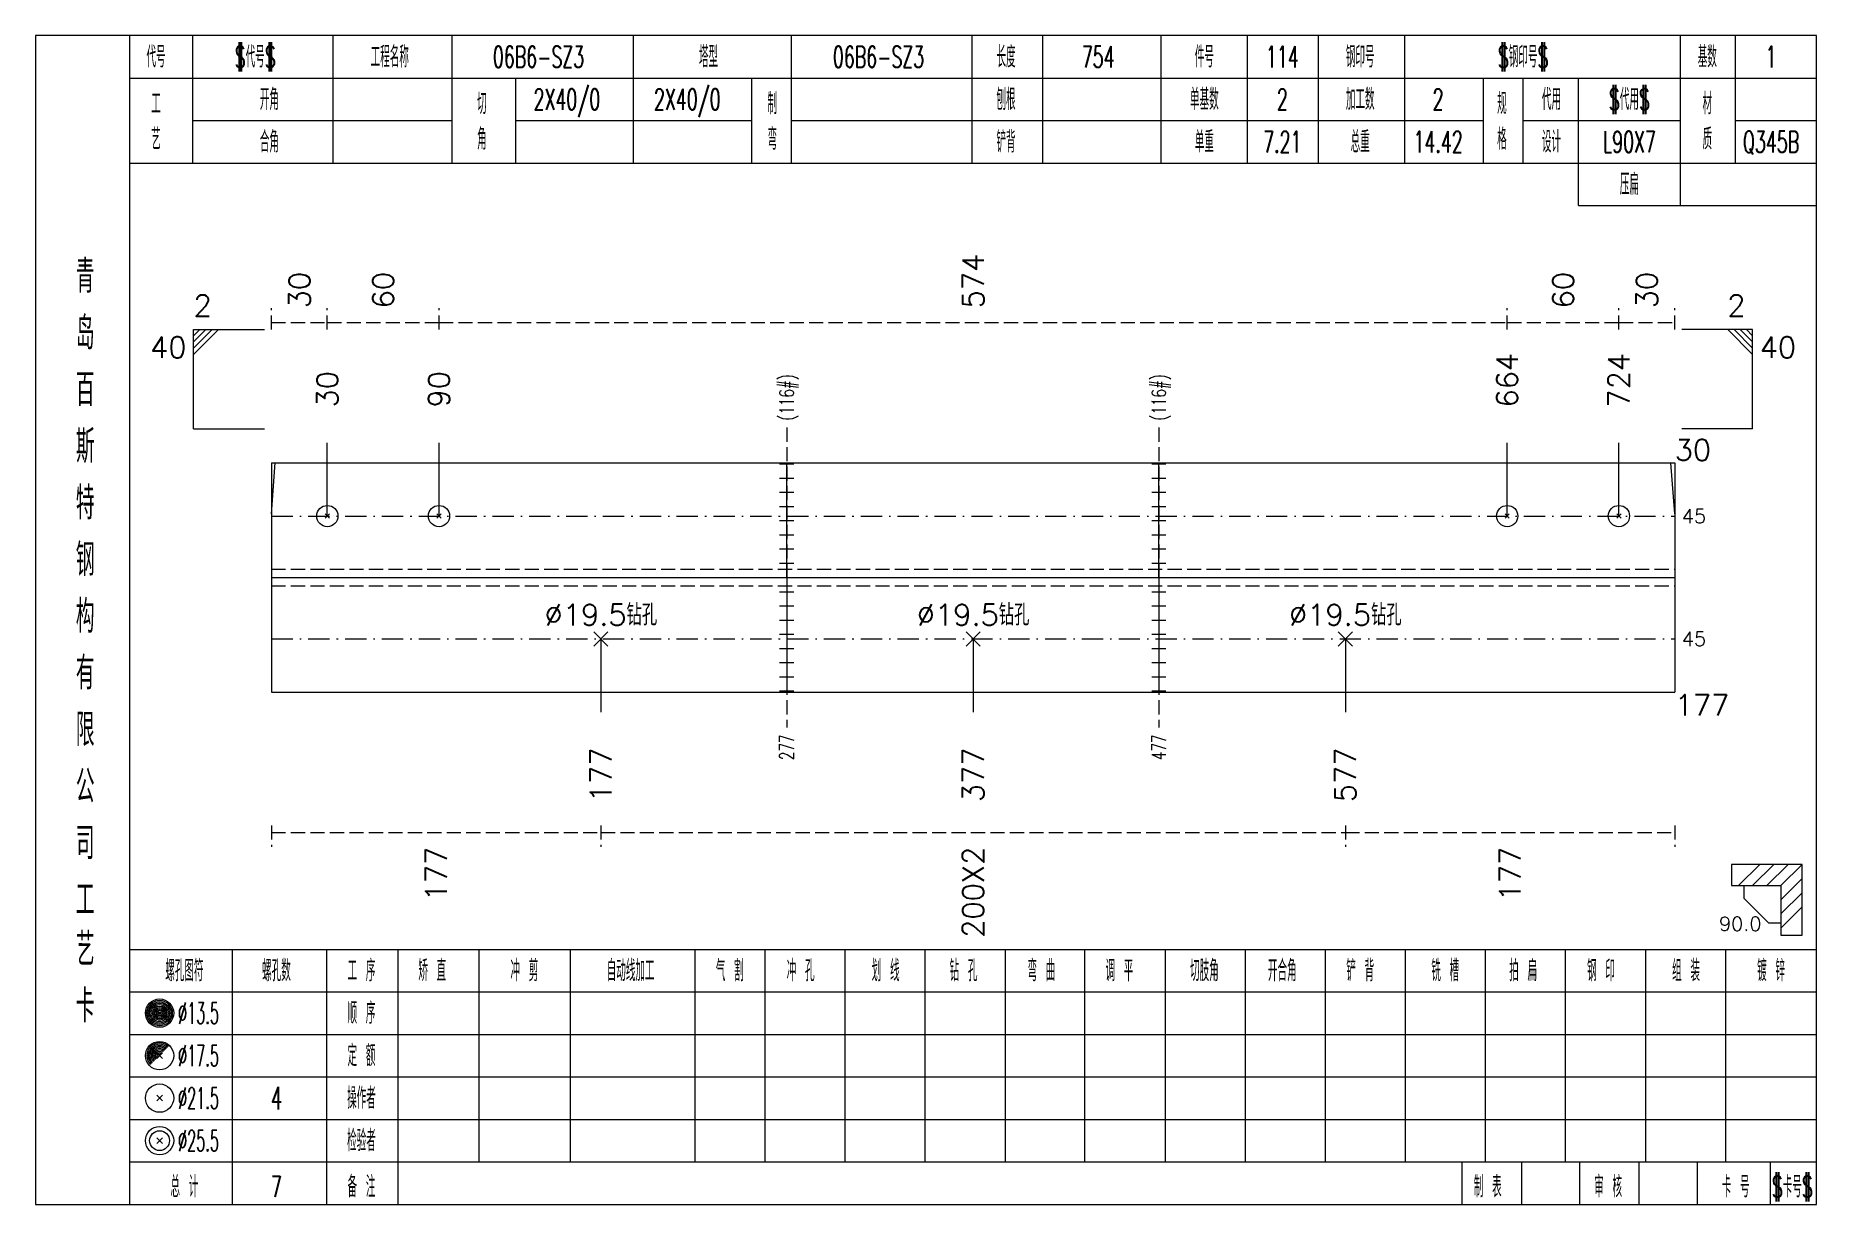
# Model space of a CAD drawing. Extents: x -533 to 8774, y 0 to 7979.
# Drawn here: x 3865.4 to 4116.8, y 7757.8 to 7922.8 of the extents above; entities that cross this region are included whole.
import ezdxf
from ezdxf.enums import TextEntityAlignment as Align

# ---------------------------------------------------------------- set-up
doc = ezdxf.new("R2010")
doc.units = 0
doc.header["$MEASUREMENT"] = 0
doc.linetypes.add('一点画线', pattern=[5.2, 3, -1, 0.2, -1])
doc.linetypes.add('虚线', pattern=[2.75, 2, -0.75])
doc.layers.get('0').update_dxf_attribs({"linetype": 'CONTINUOUS', "lineweight": 25})
for name, color, linetype, lineweight in [('1', 7, 'CONTINUOUS', 25), ('2', 7, 'CONTINUOUS', 25), ('4', 7, 'CONTINUOUS', 25), ('5', 7, 'CONTINUOUS', 25)]:
    doc.layers.add(name, color=color, linetype=linetype, lineweight=lineweight)
doc.styles.get("Standard").update_dxf_attribs({"font": 'simplex.shx', "width": 0.7, "height": 3, "bigfont": 'gbhzfs.shx'})

msp = doc.modelspace()

# ---------------------------------------------------------------- texts
at = {"color": 8, "linetype": 'Continuous', "lineweight": 9}
for s, p in [('574', (3997.75, 7884.27)), ('30', (3902.64, 7884.27)), ('60', (3914.46, 7884.27)), ('60', (4081.04, 7884.27)), ('30', (4092.86, 7884.27))]:
    msp.add_text(s, height=3, rotation=90, dxfattribs=at).set_placement(p, align=Align.MIDDLE_LEFT)
at = {"color": 7, "linetype": 'Continuous', "lineweight": 13}
msp.add_text('2', height=3, dxfattribs=at).set_placement((3887.7, 7882.27), align=Align.BOTTOM_LEFT)
msp.add_text('2', height=3, dxfattribs=at).set_placement((4106.8, 7882.27), align=Align.BOTTOM_RIGHT)
msp.add_text('40', height=3, dxfattribs=at).set_placement((3886.7, 7880.27), align=Align.TOP_RIGHT)
msp.add_text('40', height=3, dxfattribs=at).set_placement((4108.8, 7880.27), align=Align.TOP_LEFT)
for s, p in [('664', (4073.15, 7870.27)), ('724', (4088.92, 7870.27)), ('30', (3906.58, 7870.27)), ('90', (3922.35, 7870.27))]:
    msp.add_text(s, height=3, rotation=90, dxfattribs=at).set_placement(p, align=Align.MIDDLE_LEFT)
for s, height, p in [('30', 3, (4096.8, 7864.27)), ('45', 2, (4097.8, 7854.94)), ('45', 2, (4097.8, 7837.6))]:
    msp.add_text(s, height=height, dxfattribs=at).set_placement(p, align=Align.MIDDLE_LEFT)
at = {"color": 8, "linetype": 'Continuous', "lineweight": 9}
for s, p in [('177', (3921.95, 7808.27)), ('200X2', (3997.75, 7808.27)), ('177', (4073.55, 7808.27))]:
    msp.add_text(s, height=3, rotation=90, dxfattribs=at).set_placement(p, align=Align.MIDDLE_RIGHT)
at = {"layer": '1', "color": 7, "linetype": 'Continuous', "lineweight": 13}
for p in [(3945.2, 7838.6), (3997.75, 7838.6), (4050.3, 7838.6)]:
    msp.add_text('%%c19.5钻孔', height=3, dxfattribs=at).set_placement(p, align=Align.BOTTOM_CENTER)
msp.add_text('177', height=3, dxfattribs=at).set_placement((4096.8, 7828.27), align=Align.MIDDLE_LEFT)
for s, p in [('177', (3945.2, 7822.27)), ('377', (3997.75, 7822.27)), ('577', (4050.3, 7822.27))]:
    msp.add_text(s, height=3, rotation=90, dxfattribs=at).set_placement(p, align=Align.MIDDLE_RIGHT)
at = {"layer": '2', "color": 7, "linetype": 'Continuous', "lineweight": 13, "width": 0.7}
for p in [(3971.43, 7868.44), (4023.98, 7868.44)]:
    msp.add_text('(116#)', height=2, rotation=90, dxfattribs=at).set_placement(p, align=Align.MIDDLE_LEFT)
for s, p in [('277', (3971.43, 7824.1)), ('477', (4023.98, 7824.1))]:
    msp.add_text(s, height=2, rotation=90, dxfattribs=at).set_placement(p, align=Align.MIDDLE_RIGHT)
at = {"layer": '2', "color": 7, "linetype": 'Continuous', "lineweight": 13}
msp.add_text('90.0', height=2, dxfattribs=at).set_placement((4109.05, 7795.77), align=Align.BOTTOM_RIGHT)
at = {"layer": '4', "color": 1, "linetype": 'Continuous', "lineweight": 13}
for s, height, width, p in [('$代号$', 3, 0.6, (3896.4, 7919.77)), ('$钢印号$', 3, 0.6, (4075.4, 7919.77)), ('代号', 3, 0.6, (3882.4, 7919.77)), ('工程名称', 3, 0.6, (3915.4, 7919.77)), ('06B6-SZ3', 3, 0.6, (3936.4, 7919.77)), ('塔型', 3, 0.6, (3960.4, 7919.77)), ('06B6-SZ3', 3, 0.6, (3984.4, 7919.77)), ('长度', 3, 0.6, (4002.4, 7919.77)), ('754', 3, 0.6, (4015.4, 7919.77)), ('件号', 3, 0.6, (4030.4, 7919.77)), ('114', 3, 0.6, (4041.4, 7919.77)), ('钢印号', 3, 0.6, (4052.4, 7919.77)), ('基数', 3, 0.6, (4101.4, 7919.77)), ('1', 3, 0.6, (4110.4, 7919.77)), ('工', 3, 0.6, (3882.4, 7913.17)), ('开角', 3, 0.6, (3898.4, 7913.77)), ('切', 3, 0.6, (3928.4, 7913.17)), ('2X40/0', 3, 0.6, (3940.4, 7913.77)), ('2X40/0', 3, 0.6, (3957.4, 7913.77)), ('制', 3, 0.6, (3969.4, 7913.17)), ('刨根', 3, 0.6, (4002.4, 7913.77)), ('单基数', 3, 0.6, (4030.4, 7913.77)), ('2', 3, 0.6, (4041.4, 7913.77)), ('加工数', 3, 0.6, (4052.4, 7913.77)), ('2', 3, 0.6, (4063.4, 7913.77)), ('规', 3, 0.6, (4072.4, 7913.17)), ('代用', 3, 0.6, (4079.4, 7913.77)), ('$代用$', 3, 0.6, (4090.4, 7913.77)), ('材', 3, 0.6, (4101.4, 7913.17)), ('艺', 3, 0.6, (3882.4, 7908.17)), ('合角', 3, 0.6, (3898.4, 7907.77)), ('角', 3, 0.6, (3928.4, 7908.17)), ('弯', 3, 0.6, (3969.4, 7908.17)), ('铲背', 3, 0.6, (4002.4, 7907.77)), ('单重', 3, 0.6, (4030.4, 7907.77)), ('7.21', 3, 0.6, (4041.4, 7907.77)), ('总重', 3, 0.6, (4052.4, 7907.77)), ('14.42', 3, 0.6, (4063.4, 7907.77)), ('格', 3, 0.6, (4072.4, 7908.17)), ('设计', 3, 0.6, (4079.4, 7907.77)), ('L90X7', 3, 0.6, (4090.4, 7907.77)), ('质', 3, 0.6, (4101.4, 7908.17)), ('Q345B', 3, 0.6, (4110.4, 7907.77)), ('压扁', 3, 0.6, (4090.4, 7901.77)), ('青', 4.6, 0.8, (3872.4, 7888.77)), ('岛', 4.6, 0.8, (3872.4, 7880.77)), ('百', 4.6, 0.8, (3872.4, 7872.77)), ('斯', 4.6, 0.8, (3872.4, 7864.77)), ('特', 4.6, 0.8, (3872.4, 7856.77)), ('钢', 4.6, 0.8, (3872.4, 7848.77)), ('构', 4.6, 0.8, (3872.4, 7840.77)), ('有', 4.6, 0.8, (3872.4, 7832.77)), ('限', 4.6, 0.8, (3872.4, 7824.77)), ('公', 4.6, 0.8, (3872.4, 7816.77)), ('司', 4.6, 0.8, (3872.4, 7808.77)), ('工', 4.6, 0.8, (3872.4, 7800.77)), ('艺', 4.6, 0.8, (3872.4, 7793.77)), ('螺孔图符', 3, 0.6, (3886.4, 7790.77)), ('螺孔数', 3, 0.6, (3899.4, 7790.77)), ('工 序', 3, 0.6, (3911.4, 7790.77)), ('矫 直', 3, 0.6, (3921.4, 7790.77)), ('冲 剪', 3, 0.6, (3934.4, 7790.77)), ('自动线加工', 3, 0.6, (3949.4, 7790.77)), ('气 割', 3, 0.6, (3963.4, 7790.77)), ('冲 孔', 3, 0.6, (3973.4, 7790.77)), ('划 线', 3, 0.6, (3985.4, 7790.77)), ('钻 孔', 3, 0.6, (3996.4, 7790.77)), ('弯 曲', 3, 0.6, (4007.4, 7790.77)), ('调 平', 3, 0.6, (4018.4, 7790.77)), ('切肢角', 3, 0.6, (4030.4, 7790.77)), ('开合角', 3, 0.6, (4041.4, 7790.77)), ('铲 背', 3, 0.6, (4052.4, 7790.77)), ('铣 槽', 3, 0.6, (4064.4, 7790.77)), ('拍 扁', 3, 0.6, (4075.4, 7790.77)), ('钢 印', 3, 0.6, (4086.4, 7790.77)), ('组 装', 3, 0.6, (4098.4, 7790.77)), ('镀 锌', 3, 0.6, (4110.4, 7790.77)), ('卡', 4.6, 0.8, (3872.4, 7785.77)), ('%%C13.5', 3, 0.5, (3888.4, 7784.77)), ('顺 序', 3, 0.6, (3911.4, 7784.77)), ('%%C17.5', 3, 0.5, (3888.4, 7778.77)), ('定 额', 3, 0.6, (3911.4, 7778.77)), ('%%C21.5', 3, 0.5, (3888.4, 7772.77)), ('4', 3.2, 0.6, (3899.4, 7772.77)), ('操作者', 3, 0.6, (3911.4, 7772.77)), ('%%C25.5', 3, 0.5, (3888.4, 7766.77)), ('检验者', 3, 0.6, (3911.4, 7766.77)), ('总 计', 3, 0.6, (3886.4, 7760.27)), ('7', 3, 0.6, (3899.4, 7760.27)), ('备 注', 3, 0.6, (3911.4, 7760.27)), ('制 表', 3, 0.6, (4070.4, 7760.27)), ('审 核', 3, 0.6, (4087.4, 7760.27)), ('卡 号', 3, 0.6, (4105.4, 7760.27)), ('$卡号$', 3, 0.6, (4113.4, 7760.27))]:
    msp.add_text(s, height=height, dxfattribs=dict(at, width=width)).set_placement(p, align=Align.MIDDLE_CENTER)

# ---------------------------------------------------------------- blocks, each defined once
blk = doc.blocks.new('孔21.5')
at = {"layer": '5', "color": 7, "linetype": 'Continuous', "lineweight": 13}
for p, q in [((-0.2, -0.2), (0.2, 0.2)), ((0.2, -0.2), (-0.2, 0.2))]:
    blk.add_line(p, q, dxfattribs=at)
blk.add_circle((0, 0), 1, dxfattribs=at)

# ---------------------------------------------------------------- linework, layer by layer
at = {"color": 8, "linetype": '虚线', "lineweight": 9}
for p, q in [((3898.7, 7881.27), (3898.7, 7884.27)), ((3906.58, 7881.27), (3906.58, 7884.27)), ((3906.58, 7881.27), (3906.58, 7884.27)), ((3922.35, 7881.27), (3922.35, 7884.27)), ((3922.35, 7881.27), (3922.35, 7884.27)), ((4073.15, 7881.27), (4073.15, 7884.27)), ((4073.15, 7881.27), (4073.15, 7884.27)), ((4088.92, 7881.27), (4088.92, 7884.27)), ((4088.92, 7881.27), (4088.92, 7884.27)), ((4096.8, 7881.27), (4096.8, 7884.27)), ((3898.7, 7882.27), (3906.58, 7882.27)), ((3906.58, 7882.27), (3922.35, 7882.27)), ((3922.35, 7882.27), (4073.15, 7882.27)), ((4073.15, 7882.27), (4088.92, 7882.27)), ((4088.92, 7882.27), (4096.8, 7882.27)), ((3898.7, 7811.27), (3898.7, 7808.27)), ((3945.2, 7811.27), (3945.2, 7808.27)), ((3945.2, 7811.27), (3945.2, 7808.27)), ((4050.3, 7811.27), (4050.3, 7808.27)), ((4050.3, 7811.27), (4050.3, 7808.27)), ((4096.8, 7811.27), (4096.8, 7808.27)), ((3898.7, 7810.27), (3945.2, 7810.27)), ((3945.2, 7810.27), (4050.3, 7810.27)), ((4050.3, 7810.27), (4096.8, 7810.27))]:
    msp.add_line(p, q, dxfattribs=at)
at = {"color": 7, "linetype": 'Continuous', "lineweight": 13}
for p, q in [((3887.7, 7881.27), (3897.7, 7881.27)), ((3887.7, 7867.27), (3887.7, 7881.27)), ((3888.58, 7881.27), (3887.7, 7880.4)), ((3889.45, 7881.27), (3887.7, 7879.52)), ((3890.33, 7881.27), (3887.7, 7878.65)), ((3891.2, 7881.27), (3887.7, 7877.77)), ((4107.8, 7881.27), (4097.8, 7881.27)), ((4104.3, 7881.27), (4107.8, 7877.77)), ((4105.18, 7881.27), (4107.8, 7878.65)), ((4106.05, 7881.27), (4107.8, 7879.52)), ((4106.93, 7881.27), (4107.8, 7880.4)), ((4107.8, 7867.27), (4107.8, 7881.27)), ((3887.7, 7867.27), (3897.7, 7867.27)), ((4107.8, 7867.27), (4097.8, 7867.27)), ((3906.58, 7854.94), (3906.58, 7865.27)), ((3922.35, 7854.94), (3922.35, 7865.27)), ((4073.15, 7854.94), (4073.15, 7865.27)), ((4088.92, 7854.94), (4088.92, 7865.27)), ((3898.7, 7855.25), (3899.23, 7862.44)), ((4096.8, 7855.25), (4096.27, 7862.44)), ((3945.2, 7837.6), (3945.2, 7827.27)), ((3997.75, 7837.6), (3997.75, 7827.27)), ((4050.3, 7837.6), (4050.3, 7827.27))]:
    msp.add_line(p, q, dxfattribs=at)
at = {"color": 7, "linetype": 'Continuous', "lineweight": 18}
for p, q in [((3898.7, 7862.44), (3898.7, 7830.1)), ((3898.7, 7862.44), (4096.8, 7862.44)), ((4096.8, 7862.44), (4096.8, 7830.1)), ((3898.7, 7846.27), (4096.8, 7846.27))]:
    msp.add_line(p, q, dxfattribs=at)
at = {"color": 3, "linetype": '一点画线', "lineweight": 13}
for p, q in [((3898.7, 7854.94), (4096.8, 7854.94)), ((3898.7, 7837.6), (4096.8, 7837.6))]:
    msp.add_line(p, q, dxfattribs=at)
at = {"color": 1, "linetype": '虚线', "lineweight": 18}
for p, q in [((3898.7, 7847.44), (4096.8, 7847.44)), ((3898.7, 7845.1), (4096.8, 7845.1))]:
    msp.add_line(p, q, dxfattribs=at)
at = {"layer": '1', "color": 7, "linetype": 'Continuous', "lineweight": 13}
for p, q in [((3944.2, 7836.6), (3946.2, 7838.6)), ((3944.2, 7838.6), (3946.2, 7836.6)), ((3996.75, 7836.6), (3998.75, 7838.6)), ((3996.75, 7838.6), (3998.75, 7836.6)), ((4049.3, 7836.6), (4051.3, 7838.6)), ((4049.3, 7838.6), (4051.3, 7836.6))]:
    msp.add_line(p, q, dxfattribs=at)
at = {"layer": '1', "color": 7, "linetype": 'Continuous', "lineweight": 18}
msp.add_line((3898.7, 7830.1), (4096.8, 7830.1), dxfattribs=at)
at = {"layer": '2', "color": 216, "linetype": '虚线', "lineweight": 13}
for p, q in [((3971.43, 7867.44), (3971.43, 7825.1)), ((4023.98, 7867.44), (4023.98, 7825.1))]:
    msp.add_line(p, q, dxfattribs=at)
at = {"layer": '2', "color": 7, "linetype": 'Continuous', "lineweight": 13}
for p, q in [((3972.43, 7862.27), (3970.43, 7862.27)), ((3971.43, 7846.27), (3971.43, 7862.44)), ((4024.98, 7862.27), (4022.98, 7862.27)), ((4023.98, 7846.27), (4023.98, 7862.44)), ((3972.43, 7860.27), (3970.43, 7860.27)), ((4024.98, 7860.27), (4022.98, 7860.27)), ((3972.43, 7858.27), (3970.43, 7858.27)), ((3972.43, 7856.27), (3970.43, 7856.27)), ((4024.98, 7858.27), (4022.98, 7858.27)), ((4024.98, 7856.27), (4022.98, 7856.27)), ((3972.43, 7854.27), (3970.43, 7854.27)), ((4024.98, 7854.27), (4022.98, 7854.27)), ((3972.43, 7852.27), (3970.43, 7852.27)), ((4024.98, 7852.27), (4022.98, 7852.27)), ((3972.43, 7850.27), (3970.43, 7850.27)), ((4024.98, 7850.27), (4022.98, 7850.27)), ((3972.43, 7848.27), (3970.43, 7848.27)), ((3971.43, 7846.27), (3971.43, 7830.1)), ((4024.98, 7848.27), (4022.98, 7848.27)), ((4023.98, 7846.27), (4023.98, 7830.1)), ((3970.43, 7844.27), (3972.43, 7844.27)), ((4022.98, 7844.27), (4024.98, 7844.27)), ((3970.43, 7842.27), (3972.43, 7842.27)), ((4022.98, 7842.27), (4024.98, 7842.27)), ((3970.43, 7840.27), (3972.43, 7840.27)), ((4022.98, 7840.27), (4024.98, 7840.27)), ((3970.43, 7838.27), (3972.43, 7838.27)), ((3970.43, 7836.27), (3972.43, 7836.27)), ((4022.98, 7838.27), (4024.98, 7838.27)), ((4022.98, 7836.27), (4024.98, 7836.27)), ((3970.43, 7834.27), (3972.43, 7834.27)), ((4022.98, 7834.27), (4024.98, 7834.27)), ((3970.43, 7832.27), (3972.43, 7832.27)), ((4022.98, 7832.27), (4024.98, 7832.27)), ((3970.43, 7830.27), (3972.43, 7830.27)), ((4022.98, 7830.27), (4024.98, 7830.27)), ((4114.8, 7805.77), (4104.8, 7805.77)), ((4104.8, 7805.77), (4104.8, 7802.77)), ((4105.8, 7802.77), (4108.8, 7805.77)), ((4107.8, 7802.77), (4110.8, 7805.77)), ((4109.8, 7802.77), (4112.8, 7805.77)), ((4111.8, 7802.77), (4114.8, 7805.77)), ((4111.8, 7800.77), (4114.8, 7803.77)), ((4114.8, 7795.77), (4114.8, 7805.77)), ((4104.8, 7802.77), (4111.8, 7802.77)), ((4106.55, 7802.77), (4106.55, 7801.02)), ((4110.05, 7797.52), (4106.55, 7801.02)), ((4111.8, 7802.77), (4111.8, 7795.77)), ((4111.8, 7798.77), (4114.8, 7801.77)), ((4111.8, 7796.77), (4114.8, 7799.77)), ((4110.05, 7797.52), (4111.8, 7797.52)), ((4111.8, 7795.77), (4114.8, 7795.77))]:
    msp.add_line(p, q, dxfattribs=at)
at = {"layer": '4', "color": 1, "linetype": 'Continuous', "lineweight": 18}
for p, q in [((3878.7, 7757.77), (3878.7, 7922.77)), ((3887.6, 7904.77), (3887.6, 7922.77)), ((3907.4, 7904.77), (3907.4, 7922.77)), ((3924.2, 7904.77), (3924.2, 7922.77)), ((3949.8, 7904.77), (3949.8, 7922.77)), ((3972.1, 7904.77), (3972.1, 7922.77)), ((3997.6, 7904.77), (3997.6, 7922.77)), ((4007.6, 7904.77), (4007.6, 7922.77)), ((4024.3, 7904.77), (4024.3, 7922.77)), ((4036.5, 7904.77), (4036.5, 7922.77)), ((4046.5, 7904.77), (4046.5, 7922.77)), ((4058.7, 7904.77), (4058.7, 7922.77)), ((4097.6, 7898.77), (4097.6, 7922.77)), ((4105.4, 7904.77), (4105.4, 7922.77)), ((3878.7, 7916.77), (4116.8, 7916.77)), ((3933.2, 7904.77), (3933.2, 7916.77)), ((3966.5, 7904.77), (3966.5, 7916.77)), ((4069.8, 7904.77), (4069.8, 7916.77)), ((4075.4, 7904.77), (4075.4, 7916.77)), ((4083.2, 7898.77), (4083.2, 7916.77)), ((3887.6, 7910.77), (3924.2, 7910.77)), ((3933.2, 7910.77), (3966.5, 7910.77)), ((3972.1, 7910.77), (4069.8, 7910.77)), ((4075.4, 7910.77), (4097.6, 7910.77)), ((4105.4, 7910.77), (4116.8, 7910.77)), ((3878.7, 7904.77), (4116.8, 7904.77)), ((4083.2, 7898.77), (4116.8, 7898.77)), ((3878.7, 7793.77), (4116.8, 7793.77)), ((3893.2, 7757.77), (3893.2, 7793.77)), ((3906.5, 7757.77), (3906.5, 7793.77)), ((3916.6, 7757.77), (3916.6, 7793.77)), ((3928, 7763.77), (3928, 7793.77)), ((3940.9, 7763.77), (3940.9, 7793.77)), ((3958.5, 7763.77), (3958.5, 7793.77)), ((3968.4, 7763.77), (3968.4, 7793.77)), ((3979.7, 7763.77), (3979.7, 7793.77)), ((3991, 7763.77), (3991, 7793.77)), ((4002.3, 7763.77), (4002.3, 7793.77)), ((4013.5, 7763.77), (4013.5, 7793.77)), ((4024.9, 7763.77), (4024.9, 7793.77)), ((4036.2, 7763.77), (4036.2, 7793.77)), ((4047.5, 7763.77), (4047.5, 7793.77)), ((4058.8, 7763.77), (4058.8, 7793.77)), ((4070.1, 7763.77), (4070.1, 7793.77)), ((4081.4, 7763.77), (4081.4, 7793.77)), ((4092.7, 7763.77), (4092.7, 7793.77)), ((4104, 7763.77), (4104, 7793.77)), ((3878.7, 7787.77), (4116.8, 7787.77)), ((3878.7, 7781.77), (4116.8, 7781.77)), ((3878.7, 7775.77), (4116.8, 7775.77)), ((3878.7, 7769.77), (4116.8, 7769.77)), ((3878.7, 7763.77), (4116.8, 7763.77)), ((4066.8, 7757.77), (4066.8, 7763.77)), ((4075.2, 7757.77), (4075.2, 7763.77)), ((4083.4, 7757.77), (4083.4, 7763.77)), ((4091.8, 7757.77), (4091.8, 7763.77)), ((4100, 7757.77), (4100, 7763.77)), ((4110.3, 7757.77), (4110.3, 7763.77))]:
    msp.add_line(p, q, dxfattribs=at)
at = {"layer": '4', "color": 7, "linetype": 'Continuous', "lineweight": 13}
for p, q in [((3882.7, 7784.57), (3883.1, 7784.97)), ((3883.1, 7784.57), (3882.7, 7784.97)), ((3882.5, 7772.37), (3883.3, 7773.17)), ((3883.3, 7772.37), (3882.5, 7773.17)), ((3882.5, 7766.37), (3883.3, 7767.17)), ((3883.3, 7766.37), (3882.5, 7767.17))]:
    msp.add_line(p, q, dxfattribs=at)
at = {"layer": '4', "color": 7, "linetype": 'Continuous', "lineweight": 0}
for p, q in [((3882.5, 7778.37), (3883.3, 7779.17)), ((3882.5, 7779.17), (3883.3, 7778.37))]:
    msp.add_line(p, q, dxfattribs=at)
at = {"layer": '4', "color": 4, "linetype": 'Continuous', "lineweight": 18}
msp.add_lwpolyline([(3865.4, 7922.77), (3865.4, 7757.77), (4116.8, 7757.77), (4116.8, 7922.77)], close=True, dxfattribs=at)
at = {"layer": '4', "color": 7, "linetype": 'Continuous', "lineweight": 13}
for centre, radius in [((3882.9, 7784.77), 2), ((3882.9, 7784.77), 1.8), ((3882.9, 7784.77), 1.6), ((3882.9, 7784.77), 1.4), ((3882.9, 7784.77), 1.2), ((3882.9, 7784.77), 1), ((3882.9, 7784.77), 0.8), ((3882.9, 7784.77), 0.6), ((3882.9, 7784.77), 0.4), ((3882.9, 7784.77), 0.2), ((3882.9, 7778.77), 2), ((3882.9, 7772.77), 2), ((3882.9, 7766.77), 2), ((3882.9, 7766.77), 1.4)]:
    msp.add_circle(centre, radius, dxfattribs=at)
for radius in [1.8, 1.6, 1.4, 1.2, 1, 0.8, 0.6, 0.4, 0.2]:
    msp.add_arc((3882.9, 7778.77), radius, 45, 225, dxfattribs=at)

# ---------------------------------------------------------------- block references
at = {"color": 7, "linetype": 'Continuous', "lineweight": 13, "xscale": 1.5, "yscale": 1.5, "zscale": 1.5}
for p in [(3906.58, 7854.94), (3922.35, 7854.94), (4073.15, 7854.94), (4088.92, 7854.94)]:
    msp.add_blockref('孔21.5', p, dxfattribs=at)

msp.set_redraw_order([(e.dxf.handle, doc.entitydb.next_handle()) for e in msp.query("TEXT MTEXT ATTDEF DIMENSION ARC_DIMENSION")])  # texts and dimensions are drawn at this point

doc.saveas('drawing.dxf')
